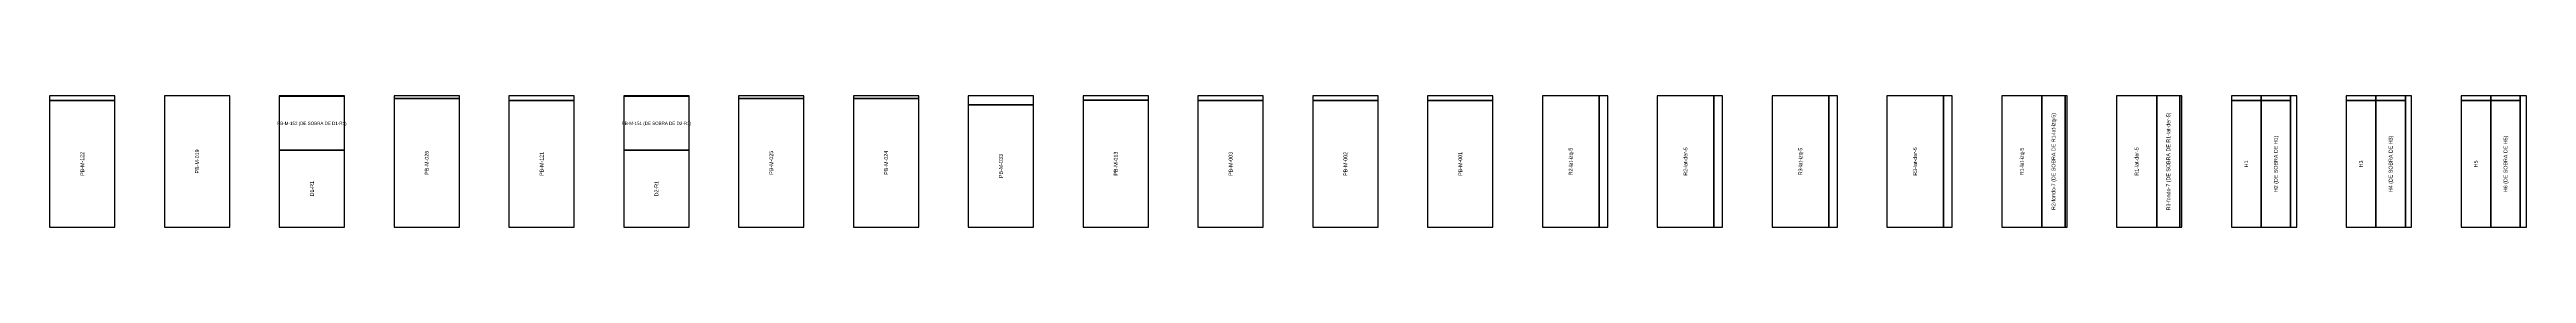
# Model space of a CAD drawing. Header units: metres. Extents: x 261.3 to 349, y -132.1 to -56.9.
# Drawn here: x 272.47 to 295.03, y -81.65 to -80.45 of the extents above; entities that cross this region are included whole.
import ezdxf
from ezdxf.enums import TextEntityAlignment as Align

# ---------------------------------------------------------------- set-up
doc = ezdxf.new("R2010")
doc.units = ezdxf.units.M
for name, color, linetype in [('PLAN-CORTE-DESPERDICIO', 1, 'Continuous'), ('PLAN-CORTE-PIEZAS-A-ABRIR', 7, 'Continuous'), ('PLAN-CORTE-RECORTES', 3, 'Continuous'), ('PLAN-CORTE-TEXTOS', 5, 'Continuous')]:
    doc.layers.add(name, color=color, linetype=linetype)

msp = doc.modelspace()

# ---------------------------------------------------------------- linework, layer by layer
at = {"layer": 'PLAN-CORTE-DESPERDICIO'}
for points in [[(272.471, -80.497), (273.067, -80.497), (273.067, -80.453), (272.471, -80.453)], [(275.609, -80.477), (276.205, -80.477), (276.205, -80.453), (275.609, -80.453)], [(276.655, -80.497), (277.251, -80.497), (277.251, -80.453), (276.655, -80.453)], [(278.747, -80.477), (279.343, -80.477), (279.343, -80.453), (278.747, -80.453)], [(279.793, -80.477), (280.389, -80.477), (280.389, -80.453), (279.793, -80.453)], [(280.839, -80.537), (281.435, -80.537), (281.435, -80.453), (280.839, -80.453)], [(281.885, -80.493), (282.481, -80.493), (282.481, -80.453), (281.885, -80.453)], [(282.931, -80.497), (283.527, -80.497), (283.527, -80.453), (282.931, -80.453)], [(283.977, -80.497), (284.573, -80.497), (284.573, -80.453), (283.977, -80.453)], [(285.023, -80.497), (285.619, -80.497), (285.619, -80.453), (285.023, -80.453)], [(286.585, -81.647), (286.665, -81.647), (286.665, -80.453), (286.585, -80.453)], [(287.631, -81.647), (287.711, -81.647), (287.711, -80.453), (287.631, -80.453)], [(288.677, -81.647), (288.757, -81.647), (288.757, -80.453), (288.677, -80.453)], [(289.723, -81.647), (289.803, -81.647), (289.803, -80.453), (289.723, -80.453)], [(290.831, -81.647), (290.849, -81.647), (290.849, -80.453), (290.831, -80.453)], [(291.877, -81.647), (291.895, -81.647), (291.895, -80.453), (291.877, -80.453)], [(292.345, -80.497), (292.615, -80.497), (292.615, -80.453), (292.345, -80.453)], [(292.615, -80.497), (292.885, -80.497), (292.885, -80.453), (292.615, -80.453)], [(292.885, -81.647), (292.941, -81.647), (292.941, -80.453), (292.885, -80.453)], [(293.391, -80.497), (293.661, -80.497), (293.661, -80.453), (293.391, -80.453)], [(293.661, -80.497), (293.931, -80.497), (293.931, -80.453), (293.661, -80.453)], [(293.931, -81.647), (293.987, -81.647), (293.987, -80.453), (293.931, -80.453)], [(294.437, -80.497), (294.707, -80.497), (294.707, -80.453), (294.437, -80.453)], [(294.707, -80.497), (294.977, -80.497), (294.977, -80.453), (294.707, -80.453)], [(294.977, -81.647), (295.033, -81.647), (295.033, -80.453), (294.977, -80.453)]]:
    msp.add_lwpolyline(points, close=True, dxfattribs=at)
at = {"layer": 'PLAN-CORTE-PIEZAS-A-ABRIR'}
for points in [[(272.471, -81.647), (273.067, -81.647), (273.067, -80.453), (272.471, -80.453)], [(273.517, -81.647), (274.113, -81.647), (274.113, -80.453), (273.517, -80.453)], [(274.563, -81.647), (275.159, -81.647), (275.159, -80.453), (274.563, -80.453)], [(275.609, -81.647), (276.205, -81.647), (276.205, -80.453), (275.609, -80.453)], [(276.655, -81.647), (277.251, -81.647), (277.251, -80.453), (276.655, -80.453)], [(277.701, -81.647), (278.297, -81.647), (278.297, -80.453), (277.701, -80.453)], [(278.747, -81.647), (279.343, -81.647), (279.343, -80.453), (278.747, -80.453)], [(279.793, -81.647), (280.389, -81.647), (280.389, -80.453), (279.793, -80.453)], [(280.839, -81.647), (281.435, -81.647), (281.435, -80.453), (280.839, -80.453)], [(281.885, -81.647), (282.481, -81.647), (282.481, -80.453), (281.885, -80.453)], [(282.931, -81.647), (283.527, -81.647), (283.527, -80.453), (282.931, -80.453)], [(283.977, -81.647), (284.573, -81.647), (284.573, -80.453), (283.977, -80.453)], [(285.023, -81.647), (285.619, -81.647), (285.619, -80.453), (285.023, -80.453)], [(286.069, -81.647), (286.665, -81.647), (286.665, -80.453), (286.069, -80.453)], [(287.115, -81.647), (287.711, -81.647), (287.711, -80.453), (287.115, -80.453)], [(288.161, -81.647), (288.757, -81.647), (288.757, -80.453), (288.161, -80.453)], [(289.207, -81.647), (289.803, -81.647), (289.803, -80.453), (289.207, -80.453)], [(290.253, -81.647), (290.849, -81.647), (290.849, -80.453), (290.253, -80.453)], [(291.299, -81.647), (291.895, -81.647), (291.895, -80.453), (291.299, -80.453)], [(292.345, -81.647), (292.941, -81.647), (292.941, -80.453), (292.345, -80.453)], [(293.391, -81.647), (293.987, -81.647), (293.987, -80.453), (293.391, -80.453)], [(294.437, -81.647), (295.033, -81.647), (295.033, -80.453), (294.437, -80.453)]]:
    msp.add_lwpolyline(points, close=True, dxfattribs=at)
at = {"layer": 'PLAN-CORTE-RECORTES'}
for points in [[(272.471, -81.647), (273.067, -81.647), (273.067, -80.497), (272.471, -80.497)], [(273.517, -81.647), (274.113, -81.647), (274.113, -80.453), (273.517, -80.453)], [(274.563, -80.947), (275.159, -80.947), (275.159, -80.461), (274.563, -80.461)], [(275.609, -81.647), (276.205, -81.647), (276.205, -80.477), (275.609, -80.477)], [(276.655, -81.647), (277.251, -81.647), (277.251, -80.497), (276.655, -80.497)], [(277.701, -80.947), (278.297, -80.947), (278.297, -80.461), (277.701, -80.461)], [(278.747, -81.647), (279.343, -81.647), (279.343, -80.477), (278.747, -80.477)], [(279.793, -81.647), (280.389, -81.647), (280.389, -80.477), (279.793, -80.477)], [(280.839, -81.647), (281.435, -81.647), (281.435, -80.537), (280.839, -80.537)], [(281.885, -81.647), (282.481, -81.647), (282.481, -80.493), (281.885, -80.493)], [(282.931, -81.647), (283.527, -81.647), (283.527, -80.497), (282.931, -80.497)], [(283.977, -81.647), (284.573, -81.647), (284.573, -80.497), (283.977, -80.497)], [(285.023, -81.647), (285.619, -81.647), (285.619, -80.497), (285.023, -80.497)], [(286.069, -81.647), (286.585, -81.647), (286.585, -80.453), (286.069, -80.453)], [(287.115, -81.647), (287.631, -81.647), (287.631, -80.453), (287.115, -80.453)], [(288.161, -81.647), (288.677, -81.647), (288.677, -80.453), (288.161, -80.453)], [(289.207, -81.647), (289.723, -81.647), (289.723, -80.453), (289.207, -80.453)], [(290.253, -81.647), (290.619, -81.647), (290.619, -80.453), (290.253, -80.453)], [(290.619, -81.647), (290.831, -81.647), (290.831, -80.453), (290.619, -80.453)], [(291.299, -81.647), (291.665, -81.647), (291.665, -80.453), (291.299, -80.453)], [(291.665, -81.647), (291.877, -81.647), (291.877, -80.453), (291.665, -80.453)], [(292.345, -81.647), (292.615, -81.647), (292.615, -80.497), (292.345, -80.497)], [(292.615, -81.647), (292.885, -81.647), (292.885, -80.497), (292.615, -80.497)], [(293.391, -81.647), (293.661, -81.647), (293.661, -80.497), (293.391, -80.497)], [(293.661, -81.647), (293.931, -81.647), (293.931, -80.497), (293.661, -80.497)], [(294.437, -81.647), (294.707, -81.647), (294.707, -80.497), (294.437, -80.497)], [(294.707, -81.647), (294.977, -81.647), (294.977, -80.497), (294.707, -80.497)], [(274.563, -81.647), (275.159, -81.647), (275.159, -80.947), (274.563, -80.947)], [(277.701, -81.647), (278.297, -81.647), (278.297, -80.947), (277.701, -80.947)]]:
    msp.add_lwpolyline(points, close=True, dxfattribs=at)

# ---------------------------------------------------------------- texts
at = {"layer": 'PLAN-CORTE-TEXTOS'}
for s, p in [('PB-M-152 (DE SOBRA DE D1-R1)', (274.861, -80.704)), ('PB-M-151 (DE SOBRA DE D2-R1)', (277.999, -80.704))]:
    msp.add_text(s, height=0.02956, dxfattribs=at).set_placement(p, align=Align.MIDDLE_CENTER)
for s, p in [('R2-fondo-7 (DE SOBRA DE R1-lat-izq-5)', (290.725, -81.05)), ('R3-fondo-7 (DE SOBRA DE R1-lat-der-5)', (291.771, -81.05)), ('PB-M-122', (272.769, -81.072)), ('PB-M-019', (273.815, -81.05)), ('PB-M-026', (275.907, -81.062)), ('PB-M-121', (276.953, -81.072)), ('PB-M-025', (279.045, -81.062)), ('PB-M-024', (280.091, -81.062)), ('PB-M-033', (281.137, -81.092)), ('PB-M-013', (282.183, -81.07)), ('PB-M-003', (283.229, -81.072)), ('PB-M-002', (284.275, -81.072)), ('PB-M-001', (285.321, -81.072)), ('R2-lat-izq-5', (286.327, -81.05)), ('R2-lat-der-5', (287.373, -81.05)), ('R3-lat-izq-5', (288.419, -81.05)), ('R3-lat-der-5', (289.465, -81.05)), ('R1-lat-izq-5', (290.436, -81.05)), ('R1-lat-der-5', (291.482, -81.05)), ('H2 (DE SOBRA DE H1)', (292.75, -81.072)), ('H4 (DE SOBRA DE H3)', (293.796, -81.072)), ('H6 (DE SOBRA DE H5)', (294.842, -81.072)), ('H1', (292.48, -81.072)), ('H3', (293.526, -81.072)), ('H5', (294.572, -81.072)), ('D1-R1', (274.861, -81.297)), ('D2-R1', (277.999, -81.297))]:
    msp.add_text(s, height=0.035, rotation=90, dxfattribs=at).set_placement(p, align=Align.MIDDLE_CENTER)

doc.saveas('drawing.dxf')
